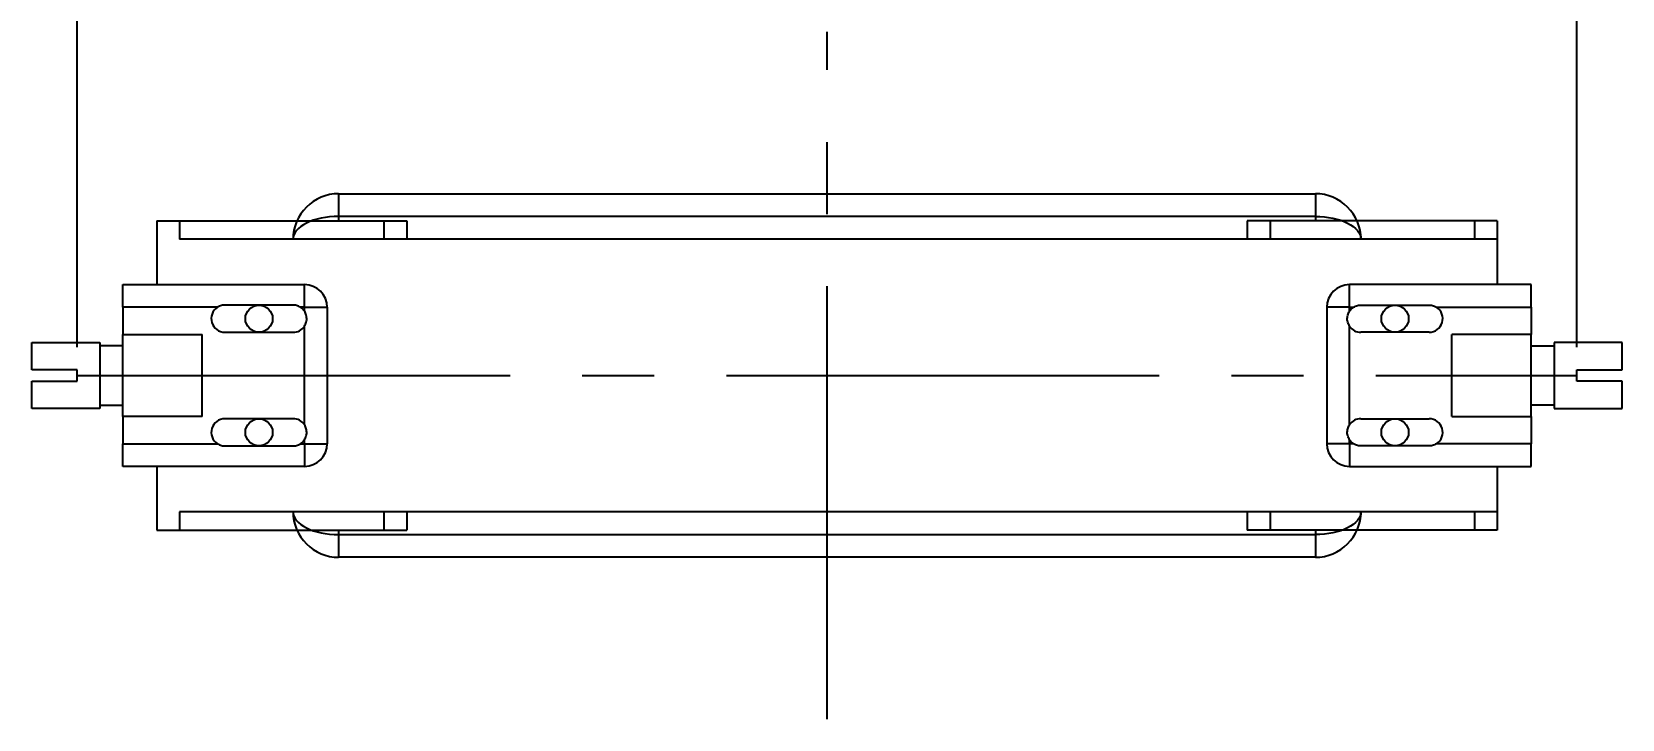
# Model space of a CAD drawing. Header units: millimetres. Extents: x -9970 to 9970, y -151 to 514.
# Drawn here: x -350 to 350, y -151 to 151 of the extents above; entities that cross this region are included whole.
import ezdxf

# ---------------------------------------------------------------- set-up
doc = ezdxf.new("R2010")
doc.units = ezdxf.units.MM
doc.linetypes.add('CENTER2', pattern=[28.575, 19.05, -3.175, 3.175, -3.175])
doc.linetypes.add('CENTERX2', pattern=[4, 2.5, -0.5, 0.5, -0.5])
doc.layers.add('EKSEN', color=253, linetype='CENTERX2')
doc.styles.get("Standard").update_dxf_attribs({"font": 'verdanai.ttf'})
doc.dimstyles.new('DimStyleALP', dxfattribs={"dimscale": 20, "dimtxt": 2.5, "dimasz": 2.5, "dimexe": 1.25, "dimexo": 0.625, "dimtad": 1, "dimdsep": 46, "dimtxsty": 'Standard', "dimcen": 2.5, "dimclrd": 60, "dimclre": 60, "dimadec": 0, "dimazin": 0, "dimtfac": 1, "dimtofl": 0, "dimtmove": 0, "dimatfit": 3, "dimfxl": 1, "dimarcsym": 0})

msp = doc.modelspace()

# ---------------------------------------------------------------- blocks, each defined once
blk = doc.blocks.new('*U0')
at = {"layer": 'EKSEN', "color": 0, "linetype": 'CENTER2', "ltscale": 10, "transparency": 16777216}
blk.add_line((0, -72.5), (0, 230), dxfattribs=at)
blk = doc.blocks.new('*D1')
at = {"color": 60, "linetype": 'ByBlock', "lineweight": -2, "transparency": 16777216}
for p, q in [((-330, 12.5), (-330, 455)), ((330, 12.5), (330, 455)), ((-280, 430), (280, 430))]:
    blk.add_line(p, q, dxfattribs=at)
at = {"color": 60, "transparency": 16777216}
for points in [[(-280, 438.33), (-280, 421.67), (-330, 430)], [(280, 438.33), (280, 421.67), (330, 430)]]:
    blk.add_solid(points, dxfattribs=at)
at = {"layer": 'Defpoints', "color": 0, "transparency": 16777216}
for p in [(330, 430), (330, 0), (-330, 0)]:
    blk.add_point(p, dxfattribs=at)
at = {"color": 0, "transparency": 16777216, "insert": (0, 477.74), "char_height": 50, "width": 19939.61, "attachment_point": 5}
blk.add_mtext('Ağırlık ray arası = 660', dxfattribs=at)

# ---------------------------------------------------------------- dimensions: what is measured, and where the dimension line sits
dim = msp.add_linear_dim(base=(330, 430), p1=(-330, 0), p2=(330, 0), text='Ağırlık ray arası = <>', dimstyle='DimStyleALP')
dim.commit()
dim.dimension.update_dxf_attribs({"geometry": '*D1', "text_midpoint": (0, 430), "dimtype": 128})

# ---------------------------------------------------------------- linework, layer by layer
at = {"color": 251, "linetype": 'Continuous', "lineweight": 25, "true_color": 0x636466}
for p, q in [((-215, 80), (215, 80)), ((-215, 80), (-215, 70)), ((215, 80), (215, 70)), ((215, 70), (-215.015, 70)), ((-215, 70), (-215, 68)), ((215, 70), (215, 68)), ((-215, -68), (-215, -70)), ((-215, -70), (215.004, -70)), ((-215, -70), (-215, -80)), ((215, -68), (215, -70)), ((215, -70), (215, -80)), ((215, -80), (-215, -80))]:
    msp.add_line(p, q, dxfattribs=at)
at = {"color": 7, "linetype": 'Continuous', "lineweight": 25}
for p, q in [((-295, 68), (-295, 60)), ((-295, 68), (-185, 68)), ((-285, 68), (-285, 60)), ((-195, 68), (-195, 60)), ((-195, 68), (-185, 68)), ((-185, 68), (-185, 60)), ((185, 68), (185, 60)), ((285, 68), (185, 68)), ((195, 68), (195, 60)), ((295, 68), (285, 68)), ((285, 68), (285, 60)), ((295, 68), (295, 60)), ((-295, 60), (-295, 40)), ((295, 60), (-285, 60)), ((295, 60), (295, 40)), ((-310, 40), (-230, 40)), ((-310, 30), (-310, 40)), ((-230, 30), (-230, 40)), ((310, 40), (230, 40)), ((230, 30), (230, 40)), ((310, 30), (310, 40)), ((-268.317, 30), (-310, 30)), ((-310, 30), (-310, 18)), ((-235, 31), (-265, 31)), ((-230, 30), (-231.683, 30)), ((-230, 30), (-220, 30)), ((-230, 28.317), (-230, 30)), ((-220, 30), (-220, -30)), ((230, 30), (220, 30)), ((220, 30), (220, -30)), ((230, 30), (231.683, 30)), ((230, 28.317), (230, 30)), ((235, 31), (265, 31)), ((268.317, 30), (310, 30)), ((310, 30), (310, 18)), ((-230, -21.683), (-230, 21.683)), ((230, -21.683), (230, 21.683)), ((-310, 18), (-275, 18)), ((-310, -18), (-310, 18)), ((-275, -18), (-275, 18)), ((-265, 19), (-235, 19)), ((265, 19), (235, 19)), ((310, 18), (275, 18)), ((275, -18), (275, 18)), ((310, -18), (310, 18)), ((-310, 13), (-320, 13)), ((310, 13), (320, 13)), ((-320, -13), (-310, -13)), ((320, -13), (310, -13)), ((-275, -18), (-310, -18)), ((-310, -18), (-310, -30)), ((-235, -19), (-265, -19)), ((235, -19), (265, -19)), ((275, -18), (310, -18)), ((310, -18), (310, -30)), ((-310, -30), (-268.317, -30)), ((-310, -40), (-310, -30)), ((-265, -31), (-235, -31)), ((-231.683, -30), (-230, -30)), ((-230, -30), (-230, -28.317)), ((-230, -30), (-220, -30)), ((-230, -30), (-230, -40)), ((230, -30), (220, -30)), ((230, -30), (230, -28.317)), ((231.683, -30), (230, -30)), ((230, -30), (230, -40)), ((265, -31), (235, -31)), ((310, -30), (268.317, -30)), ((310, -40), (310, -30)), ((-230, -40), (-310, -40)), ((-295, -40), (-295, -60)), ((230, -40), (310, -40)), ((295, -40), (295, -60)), ((-295, -60), (-295, -68)), ((295, -60), (-285, -60)), ((-285, -60), (-285, -68)), ((-195, -60), (-195, -68)), ((-185, -60), (-185, -68)), ((185, -60), (185, -68)), ((195, -60), (195, -68)), ((285, -60), (285, -68)), ((295, -60), (295, -68)), ((-295, -68), (-285, -68)), ((-285, -68), (-185, -68)), ((285, -68), (185, -68)), ((295, -68), (285, -68))]:
    msp.add_line(p, q, dxfattribs=at)
at = {"color": 2, "linetype": 'Continuous', "lineweight": 25, "true_color": 0xf1eb1f}
for p, q in [((-350, 14.5), (-320, 14.5)), ((-350, 2.5), (-350, 14.5)), ((-320, 14.5), (-320, -14.5)), ((320, 14.5), (320, -14.5)), ((350, 14.5), (320, 14.5)), ((350, 2.5), (350, 14.5)), ((-330, 2.5), (-350, 2.5)), ((-330, -2.5), (-330, 2.5)), ((330, -2.5), (330, 2.5)), ((330, 2.5), (350, 2.5)), ((-350, -14.5), (-350, -2.5)), ((-350, -2.5), (-330, -2.5)), ((350, -2.5), (330, -2.5)), ((350, -14.5), (350, -2.5)), ((-320, -14.5), (-350, -14.5)), ((320, -14.5), (350, -14.5))]:
    msp.add_line(p, q, dxfattribs=at)
at = {"color": 7, "linetype": 'Continuous', "lineweight": 25}
for centre in [(-250, 25), (250, 25), (-250, -25), (250, -25)]:
    msp.add_circle(centre, 6, dxfattribs=at)
at = {"color": 251, "linetype": 'Continuous', "lineweight": 25, "true_color": 0x636466}
for centre, start, end in [((-215, 60), 90, 180.000003), ((215, 60), 359.999997, 90), ((-215, -60), 179.999995, 270), ((215, -60), 270, 0.000005)]:
    msp.add_arc(centre, 20, start, end, dxfattribs=at)
at = {"color": 7, "linetype": 'Continuous', "lineweight": 25}
for centre, radius, start, end in [((-230, 30), 10, 0, 90), ((230, 30), 10, 90, 180), ((-265, 25), 6, 123.55731, 270), ((-235, 25), 6, 33.55731, 56.44269), ((235, 25), 6, 123.55731, 146.44269), ((265, 25), 6, 270, 56.44269), ((-235, 25), 6, 270, 326.44269), ((235, 25), 6, 213.55731, 270), ((-265, -25), 6, 90, 236.44269), ((-235, -25), 6, 33.55731, 90), ((235, -25), 6, 90, 146.44269), ((265, -25), 6, 303.55731, 90), ((-235, -25), 6, 303.55731, 326.44269), ((-230, -30), 10, 270, 0), ((230, -30), 10, 180, 270), ((235, -25), 6, 213.55731, 236.44269)]:
    msp.add_arc(centre, radius, start, end, dxfattribs=at)
at = {"color": 251, "linetype": 'Continuous', "lineweight": 25, "true_color": 0x636466}
for centre, start_param, end_param in [((-215, 60), 1.5700252, 3.1415927), ((-215, -60), 3.1415927, 4.7125655)]:
    msp.add_ellipse(centre, major_axis=(20, 0), ratio=0.5, start_param=start_param, end_param=end_param, dxfattribs=at)
at = {"color": 251, "linetype": 'Continuous', "lineweight": 25, "true_color": 0x636466, "extrusion": (0, 0, -1)}
for centre, start_param, end_param in [((215, 60), 1.5700252, 3.1415927), ((215, -60), 3.1415927, 4.7125655)]:
    msp.add_ellipse(centre, major_axis=(-20, 0), ratio=0.5, start_param=start_param, end_param=end_param, dxfattribs=at)
at = {"color": 7, "linetype": 'Continuous', "lineweight": 25}
for points, knots in [([(-265, 31), (-265.679, 30.941), (-266.859, 30.838), (-267.882, 30.25), (-268.317, 30)], [0, 0, 0, 0, 0.5748693, 1, 1, 1, 1]), ([(-231.683, 30), (-232.282, 30.326), (-233.322, 30.893), (-234.5, 30.968), (-235, 31)], [0, 0, 0, 0, 0.5748892, 1, 1, 1, 1]), ([(-230, 21.683), (-229.682, 22.282), (-229.047, 23.479), (-228.92, 25.539), (-229.326, 27.186), (-229.835, 28.039), (-230, 28.317)], [0, 0, 0, 0, 0.2875517, 0.5750886, 0.861887, 1, 1, 1, 1]), ([(230, 21.683), (229.682, 22.282), (229.047, 23.479), (228.92, 25.539), (229.326, 27.186), (229.835, 28.039), (230, 28.317)], [0, 0, 0, 0, 0.2875517, 0.5750886, 0.861887, 1, 1, 1, 1]), ([(231.683, 30), (232.282, 30.326), (233.322, 30.893), (234.5, 30.968), (235, 31)], [0, 0, 0, 0, 0.5748892, 1, 1, 1, 1]), ([(265, 31), (265.679, 30.941), (266.859, 30.838), (267.882, 30.25), (268.317, 30)], [0, 0, 0, 0, 0.5748693, 1, 1, 1, 1]), ([(-230, -28.317), (-229.682, -27.718), (-229.047, -26.521), (-228.92, -24.461), (-229.326, -22.814), (-229.835, -21.961), (-230, -21.683)], [0, 0, 0, 0, 0.2875519, 0.5750885, 0.8618869, 1, 1, 1, 1]), ([(230, -28.317), (229.682, -27.718), (229.047, -26.521), (228.92, -24.461), (229.326, -22.814), (229.835, -21.961), (230, -21.683)], [0, 0, 0, 0, 0.2875519, 0.5750885, 0.8618869, 1, 1, 1, 1]), ([(-268.317, -30), (-267.718, -30.326), (-266.678, -30.893), (-265.5, -30.968), (-265, -31)], [0, 0, 0, 0, 0.5748909, 1, 1, 1, 1]), ([(-235, -31), (-234.321, -30.941), (-233.141, -30.838), (-232.118, -30.25), (-231.683, -30)], [0, 0, 0, 0, 0.5748674, 1, 1, 1, 1]), ([(235, -31), (234.321, -30.941), (233.141, -30.838), (232.118, -30.25), (231.683, -30)], [0, 0, 0, 0, 0.5748674, 1, 1, 1, 1]), ([(268.317, -30), (267.718, -30.326), (266.678, -30.893), (265.5, -30.968), (265, -31)], [0, 0, 0, 0, 0.5748909, 1, 1, 1, 1])]:
    msp.add_open_spline(points, degree=3, knots=knots, dxfattribs=at)
at = {"layer": 'EKSEN', "linetype": 'CENTER2', "ltscale": 10}
msp.add_line((-330, 0), (330, 0), dxfattribs=at)

# ---------------------------------------------------------------- block references
msp.add_blockref('*U0', (0, -78.75), dxfattribs=at)

msp.set_redraw_order([(e.dxf.handle, doc.entitydb.next_handle()) for e in msp.query("TEXT MTEXT ATTDEF DIMENSION ARC_DIMENSION")])  # texts and dimensions are drawn at this point

doc.saveas('drawing.dxf')
